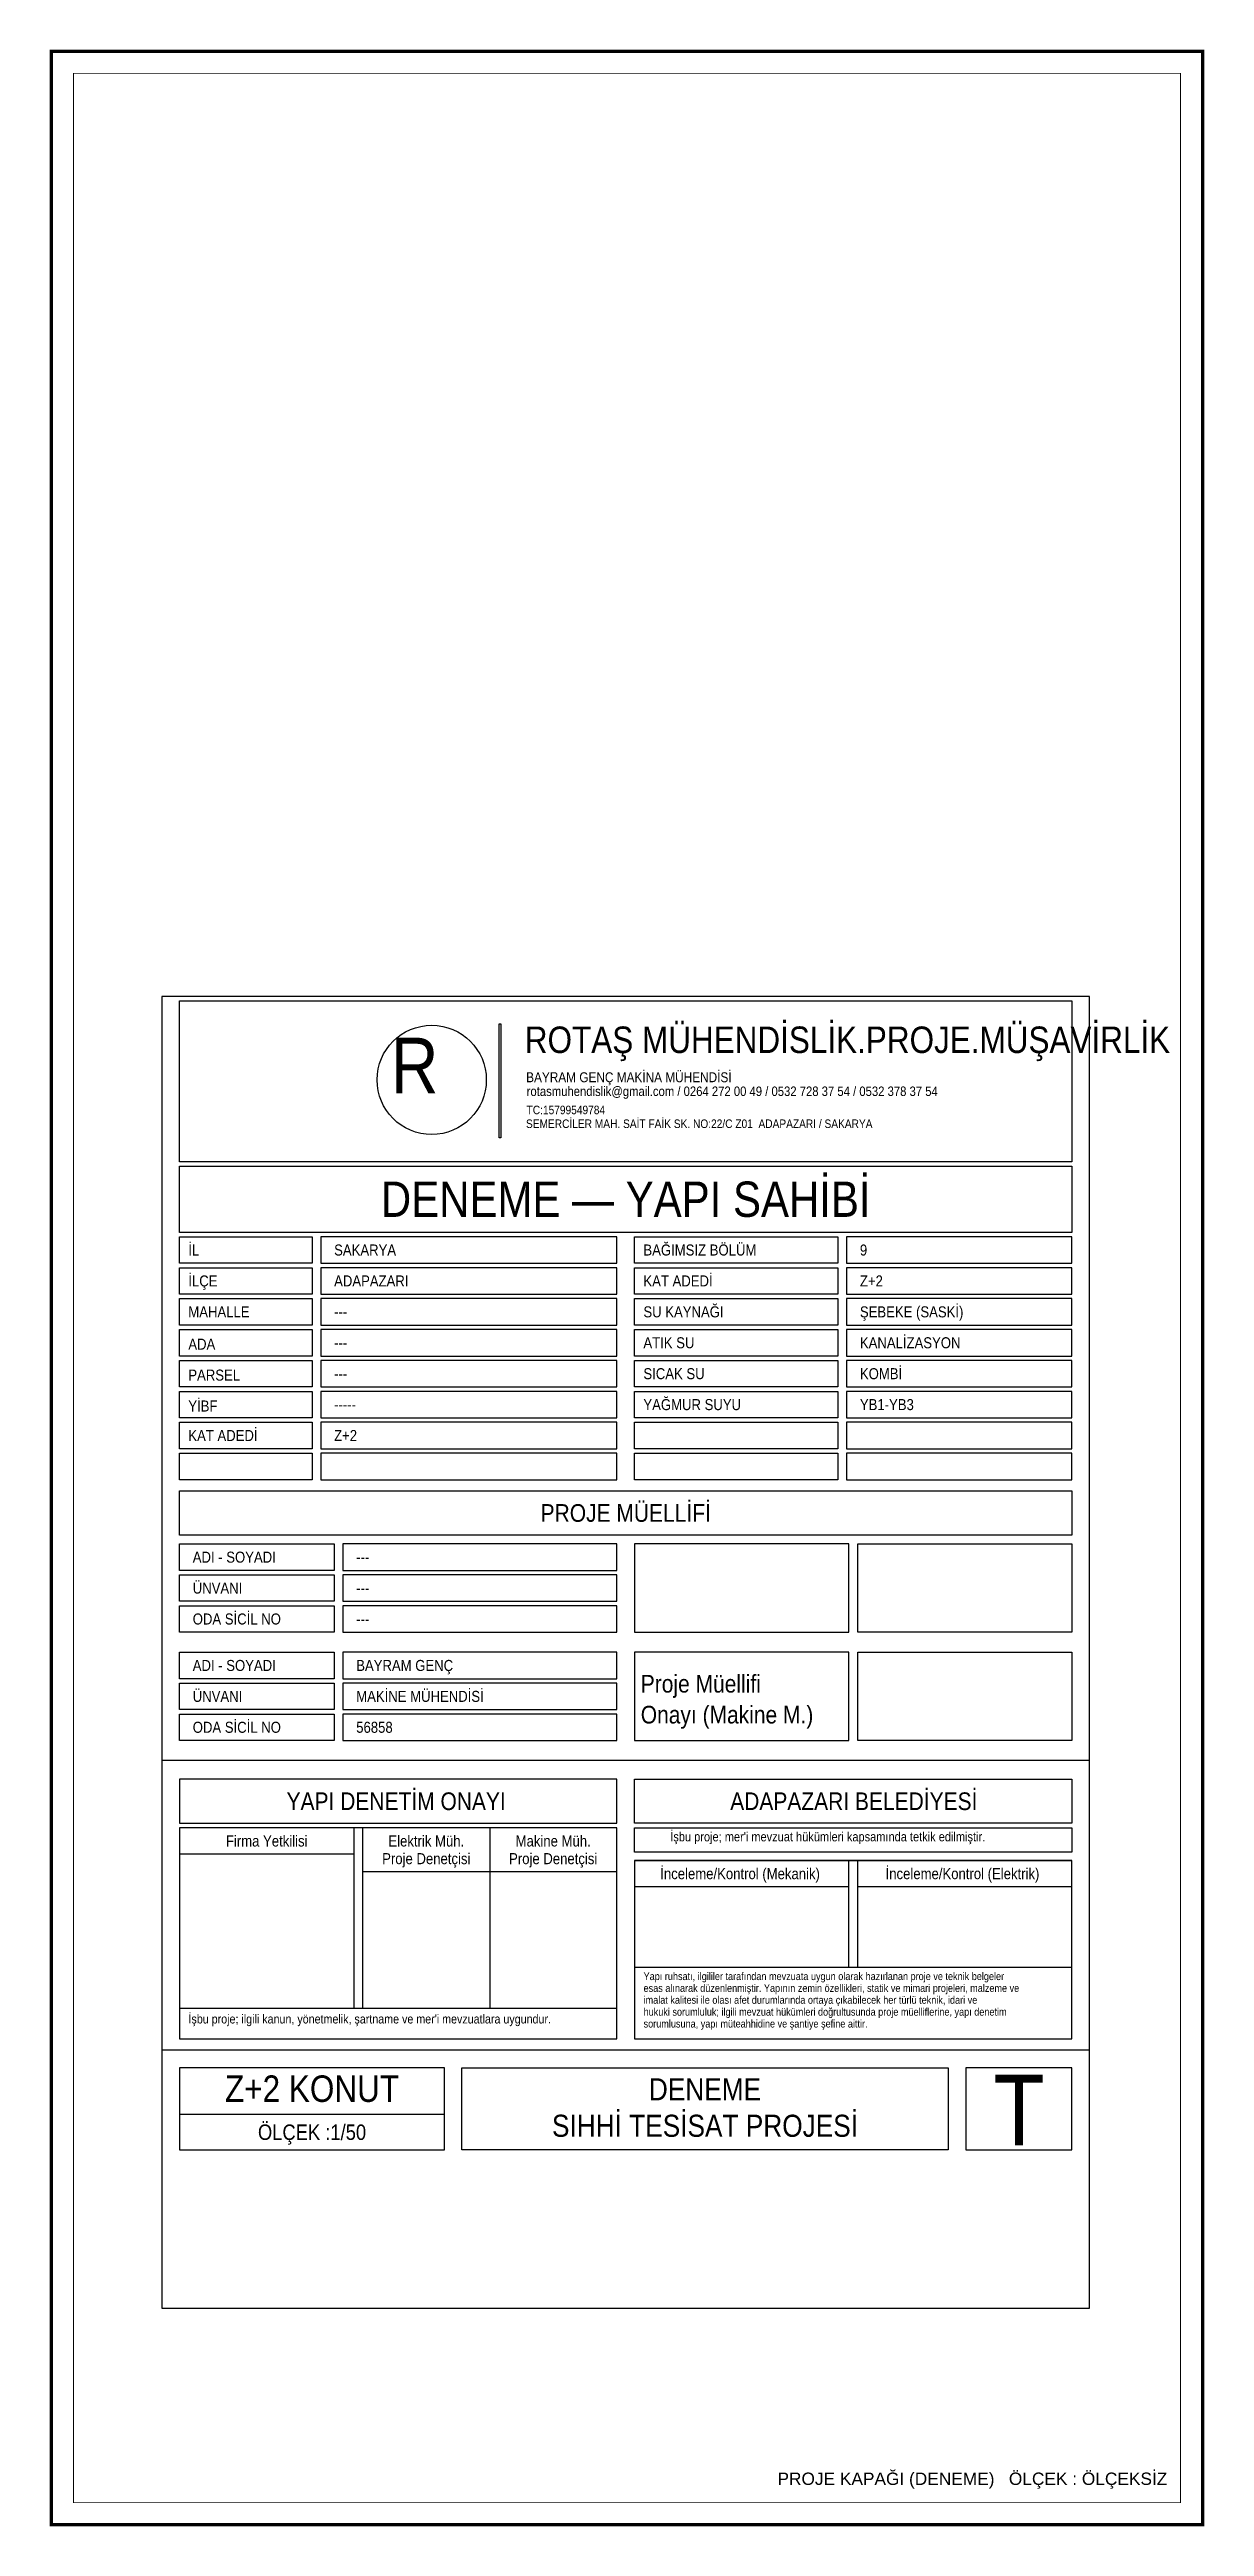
# Model space of a CAD drawing. Header units: centimetres. Extents: x -7420 to 31836, y -2 to 2802.
# Drawn here: x -7420 to -6113, y -2 to 2802 of the extents above; entities that cross this region are included whole.
import ezdxf
from ezdxf.enums import TextEntityAlignment as Align

# ---------------------------------------------------------------- set-up
doc = ezdxf.new("R2010")
doc.units = ezdxf.units.CM
for name, color, linetype in [('ROTAS-KAPAK', 7, 'Continuous'), ('ROTAS-KAPAK-YAZI', 7, 'Continuous'), ('ROTAS-PAFTA', 7, 'CONTINUOUS')]:
    doc.layers.add(name, color=color, linetype=linetype)
doc.styles.add('ROTAS', font='arial.ttf')

msp = doc.modelspace()

# ---------------------------------------------------------------- texts
at = {"layer": 'ROTAS-KAPAK-YAZI', "style": 'ROTAS', "width": 0.85}
for s, height, p in [('R', 63, (-7033.8, 1683.3)), ('ROTAŞ MÜHENDİSLİK.PROJE.MÜŞAVİRLİK', 30, (-6882.1, 1696)), ('BAYRAM GENÇ MAKİNA MÜHENDİSİ', 11.26, (-6880.6, 1644.2)), ('rotasmuhendislik@gmail.com / 0264 272 00 49 / 0532 728 37 54 / 0532 378 37 54', 10.756, (-6880, 1628.1)), ('TC:15799549784', 9.68, (-6880.1, 1606.4)), ('SEMERCİLER MAH. SAİT FAİK SK. NO:22/C Z01  ADAPAZARI / SAKARYA', 9.68, (-6880.8, 1590.8)), ("İşbu proje; mer'i mevzuat hükümleri kapsamında tetkik edilmiştir.", 10.5, (-6717.5, 784.1)), ('Yapı ruhsatı, ilgililer tarafından mevzuata uygun olarak hazırlanan proje ve teknik belgeler', 8.67, (-6747.7, 625.2)), ('esas alınarak düzenlenmiştir. Yapının zemin özellikleri, statik ve mimari projeleri, malzeme ve', 8.67, (-6747.7, 611.8)), ('imalat kalitesi ile olası afet durumlarında ortaya çıkabilecek her türlü teknik, idari ve', 8.67, (-6747.7, 598.4)), ("İşbu proje; ilgili kanun, yönetmelik, şartname ve mer'i mevzuatlara uygundur.", 10.2, (-7262.7, 577.6)), ('sorumlusuna, yapı müteahhidine ve şantiye şefine aittir.', 8.67, (-6747.7, 571.5)), ('hukuki sorumluluk; ilgili mevzuat hükümleri doğrultusunda proje müelliflerine, yapı denetim', 8.67, (-6747.7, 584.9))]:
    msp.add_text(s, height=height, dxfattribs=at).set_placement(p, align=Align.TOP_LEFT)
for s, height, p in [('DENEME — YAPI SAHİBİ', 40, (-6767.9, 1500.5)), ('PROJE MÜELLİFİ', 20, (-6767.9, 1145.3)), ('YAPI DENETİM ONAYI', 20, (-7027.7, 819)), ('ADAPAZARI BELEDİYESİ', 20, (-6509.8, 819)), ('Firma Yetkilisi', 12.5, (-7174.2, 774)), ('Proje Denetçisi', 12.5, (-6993.6, 754)), ('Elektrik Müh.', 12.5, (-6993.6, 774)), ('Proje Denetçisi', 12.5, (-6850, 754)), ('Makine Müh.', 12.5, (-6850, 774)), ('İnceleme/Kontrol (Mekanik)', 12.5, (-6638.5, 737)), ('İnceleme/Kontrol (Elektrik)', 12.5, (-6386.8, 737)), ('Z+2 KONUT', 30, (-7122.9, 493.6)), ('DENEME', 25, (-6678.2, 492.9)), ('T', 80, (-6322.9, 469.4)), ('ÖLÇEK :1/50', 17.5, (-7122.9, 444.3)), ('SIHHİ TESİSAT PROJESİ', 25, (-6678.2, 451.6))]:
    msp.add_text(s, height=height, dxfattribs=at).set_placement(p, align=Align.MIDDLE_CENTER)
for s, p in [('İL', (-7262.9, 1443)), ('SAKARYA', (-7097.9, 1443)), ('BAĞIMSIZ BÖLÜM', (-6747.9, 1443)), ('9', (-6502.9, 1443)), ('İLÇE', (-7262.9, 1408)), ('ADAPAZARI', (-7097.9, 1408)), ('KAT ADEDİ', (-6747.9, 1408)), ('Z+2', (-6502.9, 1408)), ('MAHALLE', (-7262.9, 1373)), ('SU KAYNAĞI', (-6747.9, 1373)), ('ŞEBEKE (SASKİ)', (-6502.9, 1373)), ('---', (-7097.9, 1373)), ('KANALİZASYON', (-6502.9, 1338)), ('ADA', (-7262.9, 1336.4)), ('---', (-7097.9, 1338)), ('ATIK SU', (-6747.9, 1338)), ('PARSEL', (-7262.9, 1301.4)), ('---', (-7097.9, 1303)), ('SICAK SU', (-6747.9, 1303)), ('KOMBİ', (-6502.9, 1303)), ('YİBF', (-7262.9, 1266.4)), ('-----', (-7097.9, 1268)), ('YAĞMUR SUYU', (-6747.9, 1268)), ('YB1-YB3', (-6502.9, 1268)), ('KAT ADEDİ', (-7262.9, 1233)), ('Z+2', (-7097.9, 1233)), ('ADI - SOYADI', (-7257.9, 1095.3)), ('---', (-7072.9, 1095.3)), ('ÜNVANI', (-7257.9, 1060.3)), ('---', (-7072.9, 1060.3)), ('ODA SİCİL NO', (-7257.9, 1025.3)), ('---', (-7072.9, 1025.3)), ('ADI - SOYADI', (-7257.9, 972.7)), ('BAYRAM GENÇ', (-7072.9, 972.7)), ('ÜNVANI', (-7257.9, 937.7)), ('MAKİNE MÜHENDİSİ', (-7072.9, 937.7)), ('ODA SİCİL NO', (-7257.9, 902.7)), ('56858', (-7072.9, 902.7))]:
    msp.add_text(s, height=12.5, dxfattribs=at).set_placement(p, align=Align.MIDDLE_LEFT)
for s, p in [('Proje Müellifi', (-6750.9, 936)), ('Onayı (Makine M.)', (-6750.9, 901))]:
    msp.add_text(s, height=20, dxfattribs=at).set_placement(p, align=Align.BOTTOM_LEFT)
at = {"layer": 'ROTAS-PAFTA', "style": 'ROTAS'}
msp.add_text('PROJE KAPAĞI (DENEME)   ÖLÇEK : ÖLÇEKSİZ', height=14, dxfattribs=at).set_placement((-6155, 45), align=Align.RIGHT)

# ---------------------------------------------------------------- linework, layer by layer
at = {"layer": 'ROTAS-KAPAK'}
for p, q in [((-6242.9, 865), (-7292.9, 865)), ((-6777.9, 789), (-7272.9, 789)), ((-7075.4, 584.3), (-7075.4, 789)), ((-7065.4, 584.3), (-7065.4, 789)), ((-6921.7, 789), (-6921.7, 584.3)), ((-7075.4, 759), (-7272.9, 759)), ((-6777.9, 739), (-7065.4, 739)), ((-6515.4, 630.7), (-6515.4, 752)), ((-6505.4, 630.7), (-6505.4, 752)), ((-6515.4, 722), (-6757.9, 722)), ((-6262.9, 722), (-6505.4, 722)), ((-6262.9, 630.7), (-6757.9, 630.7)), ((-6777.9, 584.3), (-7272.9, 584.3)), ((-6242.9, 537.2), (-7292.9, 537.2)), ((-6972.9, 464.3), (-7272.9, 464.3))]:
    msp.add_line(p, q, dxfattribs=at)
for points in [[(-7292.9, 245), (-6242.9, 245), (-6242.9, 1730), (-7292.9, 1730), (-7292.9, 245)], [(-7272.9, 1543), (-7272.9, 1725), (-6262.9, 1725), (-6262.9, 1543), (-7272.9, 1543)], [(-6909.1, 1570), (-6911.3, 1570), (-6911.3, 1698.9), (-6909.1, 1698.9), (-6909.1, 1570)], [(-7272.9, 1463), (-7272.9, 1538), (-6262.9, 1538), (-6262.9, 1463), (-7272.9, 1463)], [(-7272.9, 1458), (-7122.9, 1458), (-7122.9, 1428), (-7272.9, 1428), (-7272.9, 1458)], [(-6777.9, 1458), (-7112.9, 1458), (-7112.9, 1428), (-6777.9, 1428), (-6777.9, 1458)], [(-6757.9, 1458), (-6527.9, 1458), (-6527.9, 1428), (-6757.9, 1428), (-6757.9, 1458)], [(-6262.9, 1458), (-6517.9, 1458), (-6517.9, 1428), (-6262.9, 1428), (-6262.9, 1458)], [(-7272.9, 1393), (-7272.9, 1423), (-7122.9, 1423), (-7122.9, 1393), (-7272.9, 1393)], [(-6777.9, 1423), (-7112.9, 1423), (-7112.9, 1393), (-6777.9, 1393), (-6777.9, 1423)], [(-6757.9, 1393), (-6757.9, 1423), (-6527.9, 1423), (-6527.9, 1393), (-6757.9, 1393)], [(-6262.9, 1423), (-6517.9, 1423), (-6517.9, 1393), (-6262.9, 1393), (-6262.9, 1423)], [(-7272.9, 1388), (-7122.9, 1388), (-7122.9, 1358), (-7272.9, 1358), (-7272.9, 1388)], [(-6777.9, 1388), (-7112.9, 1388), (-7112.9, 1358), (-6777.9, 1358), (-6777.9, 1388)], [(-6757.9, 1388), (-6527.9, 1388), (-6527.9, 1358), (-6757.9, 1358), (-6757.9, 1388)], [(-6262.9, 1388), (-6517.9, 1388), (-6517.9, 1358), (-6262.9, 1358), (-6262.9, 1388)], [(-7272.9, 1323), (-7272.9, 1353), (-7122.9, 1353), (-7122.9, 1323), (-7272.9, 1323)], [(-6777.9, 1353), (-7112.9, 1353), (-7112.9, 1323), (-6777.9, 1323), (-6777.9, 1353)], [(-6757.9, 1323), (-6757.9, 1353), (-6527.9, 1353), (-6527.9, 1323), (-6757.9, 1323)], [(-6262.9, 1353), (-6517.9, 1353), (-6517.9, 1323), (-6262.9, 1323), (-6262.9, 1353)], [(-7272.9, 1318), (-7122.9, 1318), (-7122.9, 1288), (-7272.9, 1288), (-7272.9, 1318)], [(-6777.9, 1318), (-7112.9, 1318), (-7112.9, 1288), (-6777.9, 1288), (-6777.9, 1318)], [(-6757.9, 1318), (-6527.9, 1318), (-6527.9, 1288), (-6757.9, 1288), (-6757.9, 1318)], [(-6262.9, 1318), (-6517.9, 1318), (-6517.9, 1288), (-6262.9, 1288), (-6262.9, 1318)], [(-7272.9, 1253), (-7272.9, 1283), (-7122.9, 1283), (-7122.9, 1253), (-7272.9, 1253)], [(-6777.9, 1283), (-7112.9, 1283), (-7112.9, 1253), (-6777.9, 1253), (-6777.9, 1283)], [(-6757.9, 1253), (-6757.9, 1283), (-6527.9, 1283), (-6527.9, 1253), (-6757.9, 1253)], [(-6262.9, 1283), (-6517.9, 1283), (-6517.9, 1253), (-6262.9, 1253), (-6262.9, 1283)], [(-7272.9, 1218), (-7272.9, 1248), (-7122.9, 1248), (-7122.9, 1218), (-7272.9, 1218)], [(-6777.9, 1248), (-7112.9, 1248), (-7112.9, 1218), (-6777.9, 1218), (-6777.9, 1248)], [(-6757.9, 1218), (-6757.9, 1248), (-6527.9, 1248), (-6527.9, 1218), (-6757.9, 1218)], [(-6262.9, 1248), (-6517.9, 1248), (-6517.9, 1218), (-6262.9, 1218), (-6262.9, 1248)], [(-7272.9, 1183), (-7272.9, 1213), (-7122.9, 1213), (-7122.9, 1183), (-7272.9, 1183)], [(-6777.9, 1213), (-7112.9, 1213), (-7112.9, 1183), (-6777.9, 1183), (-6777.9, 1213)], [(-6757.9, 1183), (-6757.9, 1213), (-6527.9, 1213), (-6527.9, 1183), (-6757.9, 1183)], [(-6262.9, 1213), (-6517.9, 1213), (-6517.9, 1183), (-6262.9, 1183), (-6262.9, 1213)], [(-7272.9, 1120.3), (-7272.9, 1170.3), (-6262.9, 1170.3), (-6262.9, 1120.3), (-7272.9, 1120.3)], [(-7272.9, 1110.3), (-7097.9, 1110.3), (-7097.9, 1080.3), (-7272.9, 1080.3), (-7272.9, 1110.3)], [(-6777.9, 1110.3), (-7087.9, 1110.3), (-7087.9, 1080.3), (-6777.9, 1080.3), (-6777.9, 1110.3)], [(-6757.9, 1010.3), (-6515.4, 1010.3), (-6515.4, 1110.3), (-6757.9, 1110.3), (-6757.9, 1010.3)], [(-6262.9, 1110.3), (-6262.9, 1010.3), (-6505.4, 1010.3), (-6505.4, 1110.3), (-6262.9, 1110.3)], [(-7272.9, 1045.3), (-7272.9, 1075.3), (-7097.9, 1075.3), (-7097.9, 1045.3), (-7272.9, 1045.3)], [(-6777.9, 1075.3), (-7087.9, 1075.3), (-7087.9, 1045.3), (-6777.9, 1045.3), (-6777.9, 1075.3)], [(-7272.9, 1010.3), (-7272.9, 1040.3), (-7097.9, 1040.3), (-7097.9, 1010.3), (-7272.9, 1010.3)], [(-6777.9, 1040.3), (-7087.9, 1040.3), (-7087.9, 1010.3), (-6777.9, 1010.3), (-6777.9, 1040.3)], [(-7272.9, 987.7), (-7097.9, 987.7), (-7097.9, 957.7), (-7272.9, 957.7), (-7272.9, 987.7)], [(-6777.9, 987.7), (-7087.9, 987.7), (-7087.9, 957.7), (-6777.9, 957.7), (-6777.9, 987.7)], [(-6757.9, 887.7), (-6515.4, 887.7), (-6515.4, 987.7), (-6757.9, 987.7), (-6757.9, 887.7)], [(-6262.9, 987.7), (-6262.9, 887.7), (-6505.4, 887.7), (-6505.4, 987.7), (-6262.9, 987.7)], [(-7272.9, 922.7), (-7272.9, 952.7), (-7097.9, 952.7), (-7097.9, 922.7), (-7272.9, 922.7)], [(-6777.9, 952.7), (-7087.9, 952.7), (-7087.9, 922.7), (-6777.9, 922.7), (-6777.9, 952.7)], [(-7272.9, 887.7), (-7272.9, 917.7), (-7097.9, 917.7), (-7097.9, 887.7), (-7272.9, 887.7)], [(-6777.9, 917.7), (-7087.9, 917.7), (-7087.9, 887.7), (-6777.9, 887.7), (-6777.9, 917.7)], [(-7272.9, 844), (-7272.9, 794), (-6777.9, 794), (-6777.9, 844), (-7272.9, 844)], [(-6262.9, 844), (-6262.9, 794), (-6757.9, 794), (-6757.9, 844), (-6262.9, 844)], [(-6777.9, 550), (-6777.9, 789), (-7272.9, 789), (-7272.9, 550), (-6777.9, 550)], [(-6262.9, 789), (-6262.9, 761.2), (-6757.9, 761.2), (-6757.9, 789), (-6262.9, 789)], [(-6757.9, 752), (-6262.9, 752), (-6757.9, 752), (-6757.9, 550), (-6262.9, 550), (-6262.9, 752)], [(-6972.9, 517.2), (-7272.9, 517.2), (-7272.9, 424.3), (-6972.9, 424.3), (-6972.9, 517.2)], [(-6402.9, 517.2), (-6402.9, 424.3), (-6953.5, 424.3), (-6953.5, 517.2), (-6402.9, 517.2)], [(-6382.9, 517.2), (-6382.9, 424.3), (-6262.9, 424.3), (-6262.9, 517.2), (-6382.9, 517.2)]]:
    msp.add_lwpolyline(points, dxfattribs=at)
msp.add_circle((-6987.5, 1635.6), 61.8, dxfattribs=at)
at = {"layer": 'ROTAS-PAFTA'}
for points, const_width in [([(-7417.9, 0), (-6115, 0), (-6115, 2800), (-7417.9, 2800)], 4), ([(-7392.9, 25), (-6140, 25), (-6140, 2775), (-7392.9, 2775)], 1)]:
    msp.add_lwpolyline(points, close=True, dxfattribs=dict(at, const_width=const_width))

msp.set_redraw_order([(e.dxf.handle, doc.entitydb.next_handle()) for e in msp.query("TEXT MTEXT ATTDEF DIMENSION ARC_DIMENSION")])  # texts and dimensions are drawn at this point

doc.saveas('drawing.dxf')
